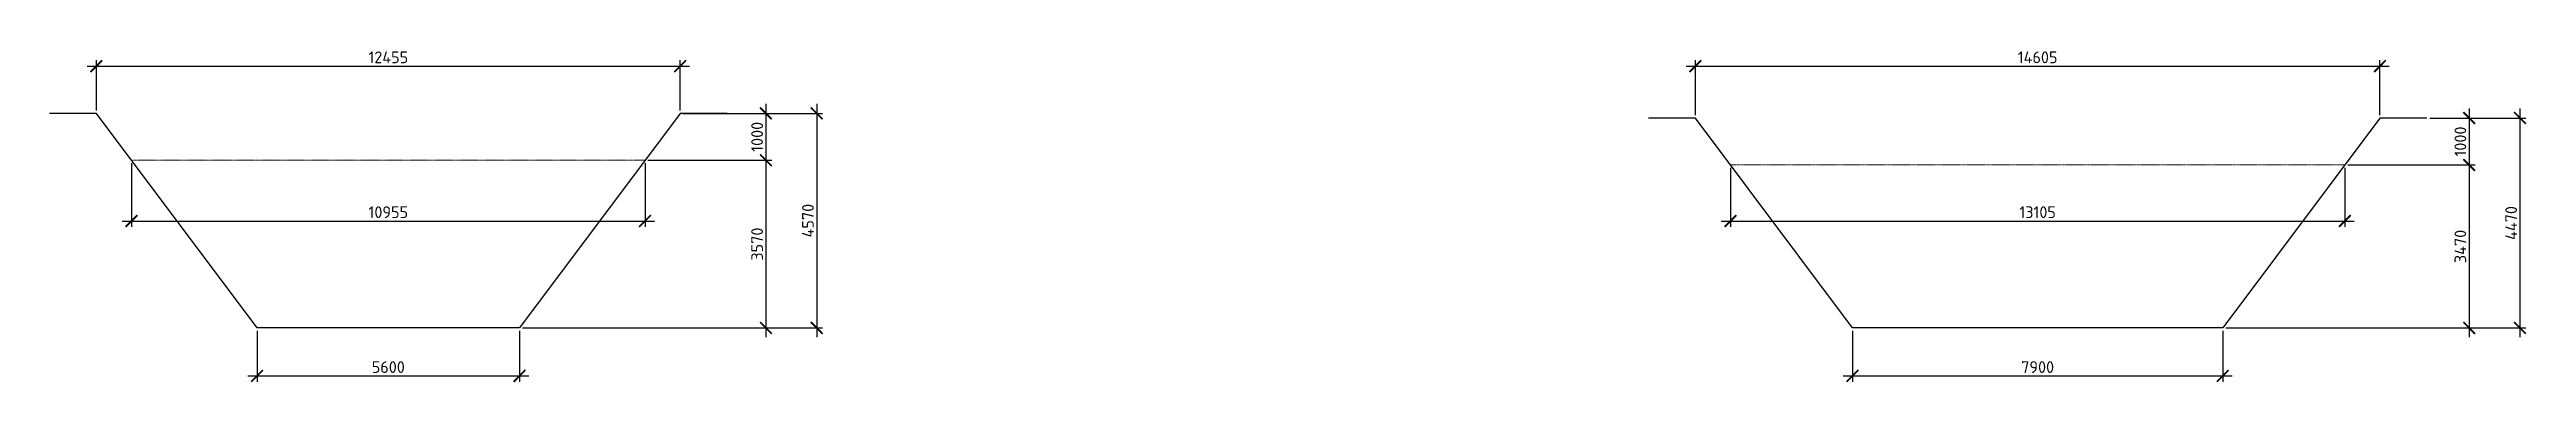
# Model space of a CAD drawing. Header units: millimetres. Extents: x 4549725 to 4654742, y -2132028 to -2073990.
# Drawn here: x 4570114 to 4622960, y -2081076 to -2073990 of the extents above; entities that cross this region are included whole.
import ezdxf

# ---------------------------------------------------------------- set-up
doc = ezdxf.new("R2010")
doc.units = ezdxf.units.MM
doc.linetypes.add('HIDDEN', pattern=[9.525, 6.35, -3.175])
doc.layers.get('Defpoints').update_dxf_attribs({"color": 3})
doc.layers.add('второстепенные', color=7, linetype='Continuous', lineweight=25)
doc.layers.add('невидимые', color=7, linetype='HIDDEN', lineweight=18)
doc.layers.add('ГП_Расстояние от зд до сетей', color=7, linetype='Continuous')
doc.styles.add('ISOCPEUR', font='isocpeur.ttf')
doc.dimstyles.new('SPDS-ISOCUP', dxfattribs={"dimscale": 100, "dimtxt": 2.5, "dimasz": 2.5, "dimexe": 1.25, "dimexo": 0.625, "dimtad": 1, "dimdec": 0, "dimrnd": 0.001, "dimtxsty": 'ISOCPEUR', "dimblk": 'ARCHTICK', "dimcen": 2.5, "dimdle": 2, "dimadec": 0, "dimazin": 2, "dimtfac": 0.75, "dimtdec": 0, "dimtmove": 1, "dimatfit": 3, "dimfxl": 1, "dimtolj": 1, "dimarcsym": 1})

msp = doc.modelspace()

# ---------------------------------------------------------------- blocks, each defined once
blk = doc.blocks.new('_ArchTick')
at = {"color": 0, "linetype": 'ByBlock', "const_width": 0.15}
blk.add_lwpolyline([(-0.5, -0.5), (0.5, 0.5)], dxfattribs=at)
blk = doc.blocks.new('*D239')
at = {"layer": 'Defpoints', "color": 0, "transparency": 16777216}
for p in [(4574542, -2079917), (4580142, -2079917), (4580142, -2080938)]:
    blk.add_point(p, dxfattribs=at)
at = {"layer": 'ГП_Расстояние от зд до сетей', "color": 0, "lineweight": -2, "transparency": 16777216}
for p, q in [((4574542, -2079979), (4574542, -2081063)), ((4580142, -2079979), (4580142, -2081063)), ((4574342, -2080938), (4580342, -2080938))]:
    blk.add_line(p, q, dxfattribs=at)
at = {"layer": 'ГП_Расстояние от зд до сетей', "color": 0, "lineweight": -2, "transparency": 16777216, "xscale": 250, "yscale": 250, "zscale": 250, "rotation": 180}
blk.add_blockref('_ArchTick', (4574542, -2080938), dxfattribs=at)
at = {"layer": 'ГП_Расстояние от зд до сетей', "color": 0, "lineweight": -2, "transparency": 16777216, "xscale": 250, "yscale": 250, "zscale": 250}
blk.add_blockref('_ArchTick', (4580142, -2080938), dxfattribs=at)
at = {"layer": 'ГП_Расстояние от зд до сетей', "color": 0, "transparency": 16777216, "insert": (4577342, -2080751), "char_height": 250, "attachment_point": 5, "style": 'ISOCPEUR'}
blk.add_mtext('\\A1;5600', dxfattribs=at)
blk = doc.blocks.new('*D240')
at = {"layer": 'Defpoints', "color": 0, "transparency": 16777216}
for p in [(4571864, -2076347), (4582819, -2076347), (4582819, -2077640)]:
    blk.add_point(p, dxfattribs=at)
at = {"layer": 'ГП_Расстояние от зд до сетей', "color": 0, "lineweight": -2, "transparency": 16777216}
for p, q in [((4571864, -2076409), (4571864, -2077765)), ((4582819, -2076409), (4582819, -2077765)), ((4571664, -2077640), (4583019, -2077640))]:
    blk.add_line(p, q, dxfattribs=at)
at = {"layer": 'ГП_Расстояние от зд до сетей', "color": 0, "lineweight": -2, "transparency": 16777216, "xscale": 250, "yscale": 250, "zscale": 250, "rotation": 180}
blk.add_blockref('_ArchTick', (4571864, -2077640), dxfattribs=at)
at = {"layer": 'ГП_Расстояние от зд до сетей', "color": 0, "lineweight": -2, "transparency": 16777216, "xscale": 250, "yscale": 250, "zscale": 250}
blk.add_blockref('_ArchTick', (4582819, -2077640), dxfattribs=at)
at = {"layer": 'ГП_Расстояние от зд до сетей', "color": 0, "transparency": 16777216, "insert": (4577342, -2077452), "char_height": 250, "attachment_point": 5, "style": 'ISOCPEUR'}
blk.add_mtext('\\A1;10955', dxfattribs=at)
blk = doc.blocks.new('*D241')
at = {"layer": 'Defpoints', "color": 0, "transparency": 16777216}
for p in [(4583569, -2074342), (4571114, -2075347), (4583569, -2075347)]:
    blk.add_point(p, dxfattribs=at)
at = {"layer": 'ГП_Расстояние от зд до сетей', "color": 0, "lineweight": -2, "transparency": 16777216}
for p, q in [((4570914, -2074342), (4583769, -2074342)), ((4571114, -2075284), (4571114, -2074217)), ((4583569, -2075284), (4583569, -2074217))]:
    blk.add_line(p, q, dxfattribs=at)
at = {"layer": 'ГП_Расстояние от зд до сетей', "color": 0, "lineweight": -2, "transparency": 16777216, "xscale": 250, "yscale": 250, "zscale": 250, "rotation": 180}
blk.add_blockref('_ArchTick', (4571114, -2074342), dxfattribs=at)
at = {"layer": 'ГП_Расстояние от зд до сетей', "color": 0, "lineweight": -2, "transparency": 16777216, "xscale": 250, "yscale": 250, "zscale": 250}
blk.add_blockref('_ArchTick', (4583569, -2074342), dxfattribs=at)
at = {"layer": 'ГП_Расстояние от зд до сетей', "color": 0, "transparency": 16777216, "insert": (4577342, -2074154), "char_height": 250, "attachment_point": 5, "style": 'ISOCPEUR'}
blk.add_mtext('\\A1;12455', dxfattribs=at)
blk = doc.blocks.new('*D242')
at = {"layer": 'Defpoints', "color": 0, "transparency": 16777216}
for p in [(4584569, -2075347), (4582819, -2076347), (4585398, -2076347)]:
    blk.add_point(p, dxfattribs=at)
at = {"layer": 'ГП_Расстояние от зд до сетей', "color": 0, "lineweight": -2, "transparency": 16777216}
for p, q in [((4585398, -2075147), (4585398, -2076547)), ((4584632, -2075347), (4585523, -2075347)), ((4582882, -2076347), (4585523, -2076347))]:
    blk.add_line(p, q, dxfattribs=at)
at = {"layer": 'ГП_Расстояние от зд до сетей', "color": 0, "lineweight": -2, "transparency": 16777216, "xscale": 250, "yscale": 250, "zscale": 250}
for p, rotation in [((4585398, -2075347), 90), ((4585398, -2076347), 270)]:
    blk.add_blockref('_ArchTick', p, dxfattribs=dict(at, rotation=rotation))
at = {"layer": 'ГП_Расстояние от зд до сетей', "color": 0, "transparency": 16777216, "insert": (4585211, -2075847), "char_height": 250, "attachment_point": 5, "rotation": 90, "style": 'ISOCPEUR'}
blk.add_mtext('\\A1;1000', dxfattribs=at)
blk = doc.blocks.new('*D243')
at = {"layer": 'Defpoints', "color": 0, "transparency": 16777216}
for p in [(4582819, -2076347), (4580142, -2079917), (4585398, -2079917)]:
    blk.add_point(p, dxfattribs=at)
at = {"layer": 'ГП_Расстояние от зд до сетей', "color": 0, "lineweight": -2, "transparency": 16777216}
for p, q in [((4585398, -2076147), (4585398, -2080117)), ((4582882, -2076347), (4585523, -2076347)), ((4580204, -2079917), (4585523, -2079917))]:
    blk.add_line(p, q, dxfattribs=at)
at = {"layer": 'ГП_Расстояние от зд до сетей', "color": 0, "lineweight": -2, "transparency": 16777216, "xscale": 250, "yscale": 250, "zscale": 250}
for p, rotation in [((4585398, -2076347), 90), ((4585398, -2079917), 270)]:
    blk.add_blockref('_ArchTick', p, dxfattribs=dict(at, rotation=rotation))
at = {"layer": 'ГП_Расстояние от зд до сетей', "color": 0, "transparency": 16777216, "insert": (4585211, -2078132), "char_height": 250, "attachment_point": 5, "rotation": 90, "style": 'ISOCPEUR'}
blk.add_mtext('\\A1;3570', dxfattribs=at)
blk = doc.blocks.new('*D244')
at = {"layer": 'Defpoints', "color": 0, "transparency": 16777216}
for p in [(4583569, -2075347), (4580142, -2079917), (4586482, -2079917)]:
    blk.add_point(p, dxfattribs=at)
at = {"layer": 'ГП_Расстояние от зд до сетей', "color": 0, "lineweight": -2, "transparency": 16777216}
for p, q in [((4586482, -2075147), (4586482, -2080117)), ((4583632, -2075347), (4586607, -2075347)), ((4580204, -2079917), (4586607, -2079917))]:
    blk.add_line(p, q, dxfattribs=at)
at = {"layer": 'ГП_Расстояние от зд до сетей', "color": 0, "lineweight": -2, "transparency": 16777216, "xscale": 250, "yscale": 250, "zscale": 250}
for p, rotation in [((4586482, -2075347), 90), ((4586482, -2079917), 270)]:
    blk.add_blockref('_ArchTick', p, dxfattribs=dict(at, rotation=rotation))
at = {"layer": 'ГП_Расстояние от зд до сетей', "color": 0, "transparency": 16777216, "insert": (4586295, -2077632), "char_height": 250, "attachment_point": 5, "rotation": 90, "style": 'ISOCPEUR'}
blk.add_mtext('\\A1;4570', dxfattribs=at)
blk = doc.blocks.new('*D257')
at = {"layer": 'Defpoints', "color": 0, "transparency": 16777216}
for p in [(4608581, -2079917), (4616481, -2079917), (4616481, -2080938)]:
    blk.add_point(p, dxfattribs=at)
at = {"layer": 'ГП_Расстояние от зд до сетей', "color": 0, "lineweight": -2, "transparency": 16777216}
for p, q in [((4608581, -2079979), (4608581, -2081063)), ((4616481, -2079979), (4616481, -2081063)), ((4608381, -2080938), (4616681, -2080938))]:
    blk.add_line(p, q, dxfattribs=at)
at = {"layer": 'ГП_Расстояние от зд до сетей', "color": 0, "lineweight": -2, "transparency": 16777216, "xscale": 250, "yscale": 250, "zscale": 250, "rotation": 180}
blk.add_blockref('_ArchTick', (4608581, -2080938), dxfattribs=at)
at = {"layer": 'ГП_Расстояние от зд до сетей', "color": 0, "lineweight": -2, "transparency": 16777216, "xscale": 250, "yscale": 250, "zscale": 250}
blk.add_blockref('_ArchTick', (4616481, -2080938), dxfattribs=at)
at = {"layer": 'ГП_Расстояние от зд до сетей', "color": 0, "transparency": 16777216, "insert": (4612531, -2080751), "char_height": 250, "attachment_point": 5, "style": 'ISOCPEUR'}
blk.add_mtext('\\A1;7900', dxfattribs=at)
blk = doc.blocks.new('*D258')
at = {"layer": 'Defpoints', "color": 0, "transparency": 16777216}
for p in [(4605979, -2076447), (4619084, -2076447), (4619084, -2077640)]:
    blk.add_point(p, dxfattribs=at)
at = {"layer": 'ГП_Расстояние от зд до сетей', "color": 0, "lineweight": -2, "transparency": 16777216}
for p, q in [((4605979, -2076509), (4605979, -2077765)), ((4619084, -2076509), (4619084, -2077765)), ((4605779, -2077640), (4619284, -2077640))]:
    blk.add_line(p, q, dxfattribs=at)
at = {"layer": 'ГП_Расстояние от зд до сетей', "color": 0, "lineweight": -2, "transparency": 16777216, "xscale": 250, "yscale": 250, "zscale": 250, "rotation": 180}
blk.add_blockref('_ArchTick', (4605979, -2077640), dxfattribs=at)
at = {"layer": 'ГП_Расстояние от зд до сетей', "color": 0, "lineweight": -2, "transparency": 16777216, "xscale": 250, "yscale": 250, "zscale": 250}
blk.add_blockref('_ArchTick', (4619084, -2077640), dxfattribs=at)
at = {"layer": 'ГП_Расстояние от зд до сетей', "color": 0, "transparency": 16777216, "insert": (4612531, -2077452), "char_height": 250, "attachment_point": 5, "style": 'ISOCPEUR'}
blk.add_mtext('\\A1;13105', dxfattribs=at)
blk = doc.blocks.new('*D259')
at = {"layer": 'Defpoints', "color": 0, "transparency": 16777216}
for p in [(4619834, -2074342), (4605229, -2075447), (4619834, -2075447)]:
    blk.add_point(p, dxfattribs=at)
at = {"layer": 'ГП_Расстояние от зд до сетей', "color": 0, "lineweight": -2, "transparency": 16777216}
for p, q in [((4605029, -2074342), (4620034, -2074342)), ((4605229, -2075384), (4605229, -2074217)), ((4619834, -2075384), (4619834, -2074217))]:
    blk.add_line(p, q, dxfattribs=at)
at = {"layer": 'ГП_Расстояние от зд до сетей', "color": 0, "lineweight": -2, "transparency": 16777216, "xscale": 250, "yscale": 250, "zscale": 250, "rotation": 180}
blk.add_blockref('_ArchTick', (4605229, -2074342), dxfattribs=at)
at = {"layer": 'ГП_Расстояние от зд до сетей', "color": 0, "lineweight": -2, "transparency": 16777216, "xscale": 250, "yscale": 250, "zscale": 250}
blk.add_blockref('_ArchTick', (4619834, -2074342), dxfattribs=at)
at = {"layer": 'ГП_Расстояние от зд до сетей', "color": 0, "transparency": 16777216, "insert": (4612531, -2074154), "char_height": 250, "attachment_point": 5, "style": 'ISOCPEUR'}
blk.add_mtext('\\A1;14605', dxfattribs=at)
blk = doc.blocks.new('*D260')
at = {"layer": 'Defpoints', "color": 0, "transparency": 16777216}
for p in [(4620834, -2075447), (4619084, -2076447), (4621738, -2076447)]:
    blk.add_point(p, dxfattribs=at)
at = {"layer": 'ГП_Расстояние от зд до сетей', "color": 0, "lineweight": -2, "transparency": 16777216}
for p, q in [((4621738, -2075247), (4621738, -2076647)), ((4620896, -2075447), (4621863, -2075447)), ((4619146, -2076447), (4621863, -2076447))]:
    blk.add_line(p, q, dxfattribs=at)
at = {"layer": 'ГП_Расстояние от зд до сетей', "color": 0, "lineweight": -2, "transparency": 16777216, "xscale": 250, "yscale": 250, "zscale": 250}
for p, rotation in [((4621738, -2075447), 90), ((4621738, -2076447), 270)]:
    blk.add_blockref('_ArchTick', p, dxfattribs=dict(at, rotation=rotation))
at = {"layer": 'ГП_Расстояние от зд до сетей', "color": 0, "transparency": 16777216, "insert": (4621550, -2075947), "char_height": 250, "attachment_point": 5, "rotation": 90, "style": 'ISOCPEUR'}
blk.add_mtext('\\A1;1000', dxfattribs=at)
blk = doc.blocks.new('*D255')
at = {"layer": 'Defpoints', "color": 0, "transparency": 16777216}
for p in [(4619084, -2076447), (4616481, -2079917), (4621738, -2079917)]:
    blk.add_point(p, dxfattribs=at)
at = {"layer": 'ГП_Расстояние от зд до сетей', "color": 0, "lineweight": -2, "transparency": 16777216}
for p, q in [((4621738, -2076247), (4621738, -2080117)), ((4619146, -2076447), (4621863, -2076447)), ((4616544, -2079917), (4621863, -2079917))]:
    blk.add_line(p, q, dxfattribs=at)
at = {"layer": 'ГП_Расстояние от зд до сетей', "color": 0, "lineweight": -2, "transparency": 16777216, "xscale": 250, "yscale": 250, "zscale": 250}
for p, rotation in [((4621738, -2076447), 90), ((4621738, -2079917), 270)]:
    blk.add_blockref('_ArchTick', p, dxfattribs=dict(at, rotation=rotation))
at = {"layer": 'ГП_Расстояние от зд до сетей', "color": 0, "transparency": 16777216, "insert": (4621550, -2078182), "char_height": 250, "attachment_point": 5, "rotation": 90, "style": 'ISOCPEUR'}
blk.add_mtext('\\A1;3470', dxfattribs=at)
blk = doc.blocks.new('*D256')
at = {"layer": 'Defpoints', "color": 0, "transparency": 16777216}
for p in [(4620834, -2075447), (4616481, -2079917), (4622822, -2079917)]:
    blk.add_point(p, dxfattribs=at)
at = {"layer": 'ГП_Расстояние от зд до сетей', "color": 0, "lineweight": -2, "transparency": 16777216}
for p, q in [((4622822, -2075247), (4622822, -2080117)), ((4620896, -2075447), (4622947, -2075447)), ((4616544, -2079917), (4622947, -2079917))]:
    blk.add_line(p, q, dxfattribs=at)
at = {"layer": 'ГП_Расстояние от зд до сетей', "color": 0, "lineweight": -2, "transparency": 16777216, "xscale": 250, "yscale": 250, "zscale": 250}
for p, rotation in [((4622822, -2075447), 90), ((4622822, -2079917), 270)]:
    blk.add_blockref('_ArchTick', p, dxfattribs=dict(at, rotation=rotation))
at = {"layer": 'ГП_Расстояние от зд до сетей', "color": 0, "transparency": 16777216, "insert": (4622634, -2077682), "char_height": 250, "attachment_point": 5, "rotation": 90, "style": 'ISOCPEUR'}
blk.add_mtext('\\A1;4470', dxfattribs=at)

# ---------------------------------------------------------------- dimensions: what is measured, and where the dimension line sits
at = {"layer": 'ГП_Расстояние от зд до сетей'}
for base, p1, p2, picture, middle in [((4583569.4, -2074341.5), (4571114.4, -2075347), (4583569.4, -2075347), '*D241', (4577341.9, -2074154)), ((4619833.8, -2074341.5), (4605228.8, -2075447), (4619833.8, -2075447), '*D259', (4612531.3, -2074154)), ((4582819.4, -2077639.8), (4571864.4, -2076347), (4582819.4, -2076347), '*D240', (4577341.9, -2077452.3)), ((4619083.8, -2077639.8), (4605978.8, -2076447), (4619083.8, -2076447), '*D258', (4612531.3, -2077452.3)), ((4580141.9, -2080938), (4574541.9, -2079917), (4580141.9, -2079917), '*D239', (4577341.9, -2080750.5)), ((4616481.3, -2080938), (4608581.3, -2079917), (4616481.3, -2079917), '*D257', (4612531.3, -2080750.5))]:
    dim = msp.add_linear_dim(base=base, p1=p1, p2=p2, dimstyle='SPDS-ISOCUP', dxfattribs=at)
    dim.commit()
    dim.dimension.update_dxf_attribs({"geometry": picture, "text_midpoint": middle})
for base, p1, p2, picture, middle in [((4586482.5, -2079917), (4583569.4, -2075347), (4580141.9, -2079917), '*D244', (4586295, -2077632)), ((4585398.2, -2076347), (4584569.4, -2075347), (4582819.4, -2076347), '*D242', (4585210.7, -2075847)), ((4622821.9, -2079917), (4620833.8, -2075447), (4616481.3, -2079917), '*D256', (4622634.4, -2077682)), ((4621737.6, -2076447), (4620833.8, -2075447), (4619083.8, -2076447), '*D260', (4621550.1, -2075947)), ((4585398.2, -2079917), (4582819.4, -2076347), (4580141.9, -2079917), '*D243', (4585210.7, -2078132)), ((4621737.6, -2079917), (4619083.8, -2076447), (4616481.3, -2079917), '*D255', (4621550.1, -2078182))]:
    dim = msp.add_linear_dim(base=base, p1=p1, p2=p2, angle=90, dimstyle='SPDS-ISOCUP', dxfattribs=at)
    dim.commit()
    dim.dimension.update_dxf_attribs({"geometry": picture, "text_midpoint": middle})

# ---------------------------------------------------------------- linework, layer by layer
at = {"layer": 'второстепенные'}
for points in [[(4584569.4, -2075347), (4583569.4, -2075347), (4580141.9, -2079917), (4574541.9, -2079917), (4571114.4, -2075347), (4570114.4, -2075347)], [(4620833.8, -2075447), (4619833.8, -2075447), (4616481.3, -2079917), (4608581.3, -2079917), (4605228.8, -2075447), (4604228.8, -2075447)]]:
    msp.add_lwpolyline(points, dxfattribs=at)
at = {"layer": 'невидимые'}
for points in [[(4571864.4, -2076347), (4582819.4, -2076347)], [(4605978.8, -2076447), (4619083.8, -2076447)]]:
    msp.add_lwpolyline(points, dxfattribs=at)

msp.set_redraw_order([(e.dxf.handle, doc.entitydb.next_handle()) for e in msp.query("TEXT MTEXT ATTDEF DIMENSION ARC_DIMENSION")])  # texts and dimensions are drawn at this point

doc.saveas('drawing.dxf')
